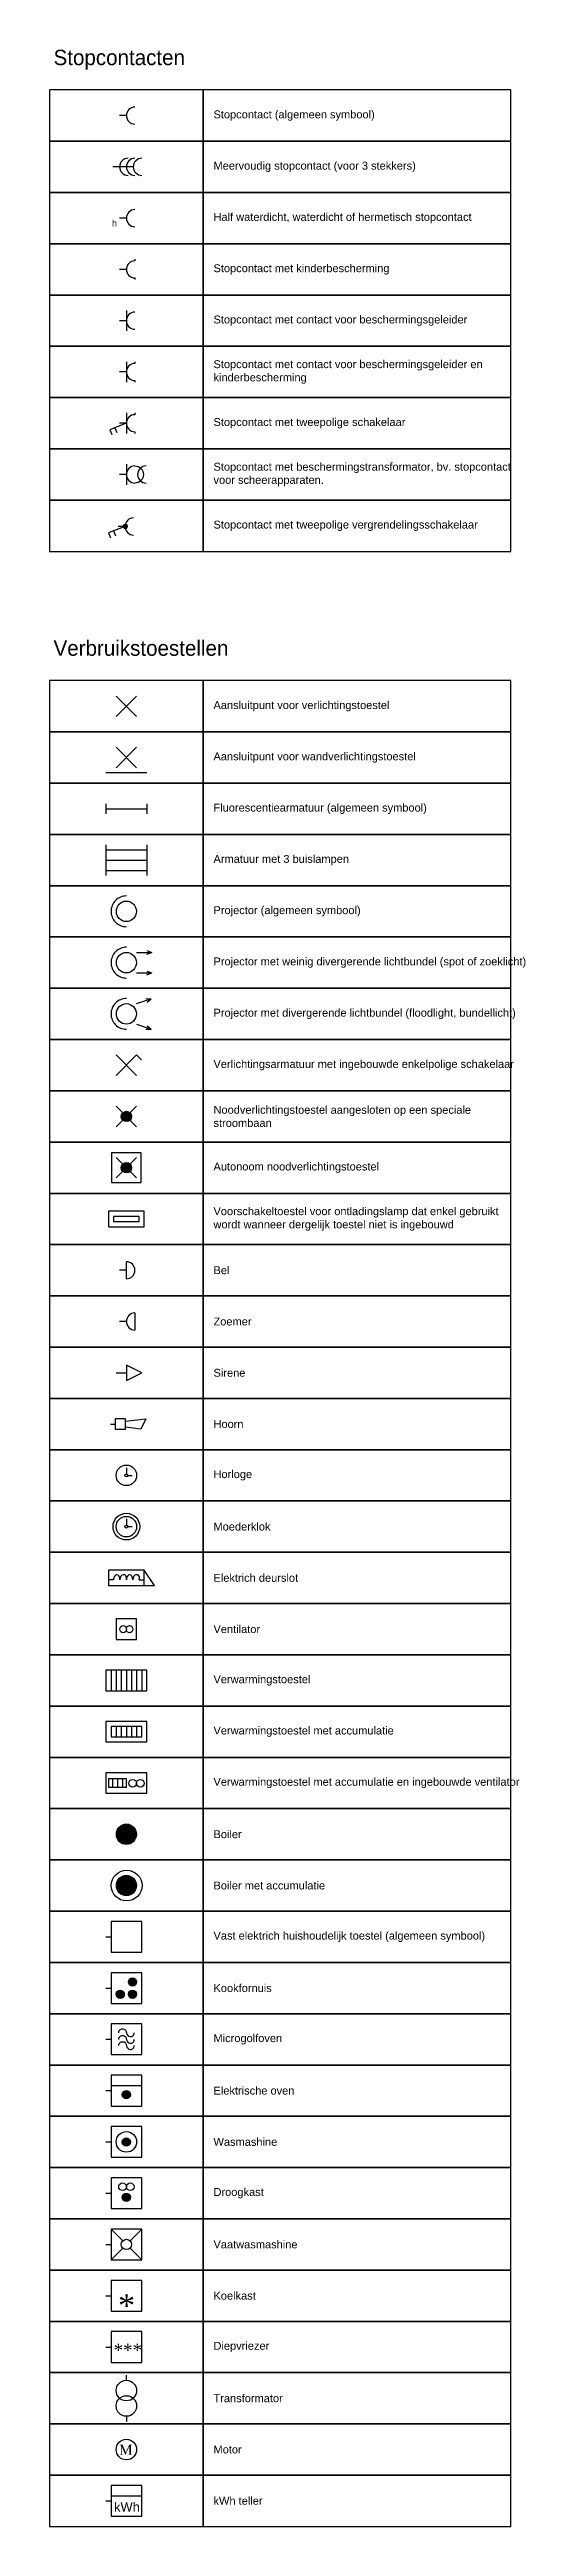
# Model space of a CAD drawing. Header units: millimetres. Extents: x 0 to 220, y 0 to 1124.
# Drawn here: x 0 to 92.9, y 0 to 483.1 of the extents above; entities that cross this region are included whole.
import ezdxf

# ---------------------------------------------------------------- set-up
doc = ezdxf.new("R2010")
doc.units = ezdxf.units.MM
doc.layers.add('Tekst', color=3, linetype='Continuous')

msp = doc.modelspace()

# ---------------------------------------------------------------- texts
at = {"width": 58, "attachment_point": 4}
for s, insert, char_height in [('{\\fArial|b0|i0|c0|p34;\\C7;Stopcontact (algemeen symbool)}', (32, 470.2), 1.541), ('{\\fArial|b0|i0|c0|p34;\\C7;Meervoudig stopcontact (voor 3 stekkers)}', (32, 460.2), 1.541), ('{\\fArial|b0|i0|c0|p34;\\C7;Half waterdicht, waterdicht of hermetisch stopcontact}', (32, 450.2), 1.541), ('{\\fArial|b0|i0|c0|p34;\\C7;Stopcontact met kinderbescherming}', (32, 440.2), 1.541), ('{\\fArial|b0|i0|c0|p34;\\C7;Stopcontact met contact voor beschermingsgeleider}', (32, 430.2), 1.541), ('{\\fArial|b0|i0|c0|p34;\\C7;Stopcontact met contact voor beschermingsgeleider en kinderbescherming}', (32, 420.2), 1.541), ('{\\fArial|b0|i0|c0|p34;\\C7;Stopcontact met tweepolige schakelaar}', (32, 410.2), 1.541), ('{\\fArial|b0|i0|c0|p34;\\C7;Stopcontact met beschermingstransformator, bv. stopcontact voor scheerapparaten.}', (32, 400.2), 1.54097), ('{\\fArial|b0|i0|c0|p34;\\C7;Stopcontact met tweepolige vergrendelingsschakelaar}', (32, 390.2), 1.541), ('{\\fArial|b0|i0|c0|p34;\\C7;Aansluitpunt voor verlichtingstoestel}', (32, 355), 1.541), ('{\\fArial|b0|i0|c0|p34;\\C7;Aansluitpunt voor wandverlichtingstoestel}', (32, 345), 1.541), ('{\\fArial|b0|i0|c0|p34;\\C7;Fluorescentiearmatuur (algemeen symbool)}', (32, 335), 1.541), ('{\\fArial|b0|i0|c0|p34;\\C7;Armatuur met 3 buislampen}', (32, 325), 1.541), ('{\\fArial|b0|i0|c0|p34;\\C7;Projector (algemeen symbool)}', (32, 315), 1.541), ('{\\fArial|b0|i0|c0|p34;\\C7;Projector met weinig divergerende lichtbundel (spot of zoeklicht)}', (32, 305), 1.541), ('{\\fArial|b0|i0|c0|p34;\\C7;Projector met divergerende lichtbundel (floodlight, bundellicht)}', (32, 295), 1.541), ('{\\fArial|b0|i0|c0|p34;\\C7;Verlichtingsarmatuur met ingebouwde enkelpolige schakelaar}', (32, 285), 1.541), ('{\\fArial|b0|i0|c0|p34;\\C7;Noodverlichtingstoestel aangesloten op een speciale stroombaan}', (32, 275), 1.541), ('{\\fArial|b0|i0|c0|p34;\\C7;Autonoom noodverlichtingstoestel}', (32, 265), 1.541), ('{\\fArial|b0|i0|c0|p34;\\C7;Voorschakeltoestel voor ontladingslamp dat enkel gebruikt wordt wanneer dergelijk toestel niet is ingebouwd}', (32, 255), 1.54097), ('{\\fArial|b0|i0|c0|p34;\\C7;Bel}', (32, 245), 1.541), ('{\\fArial|b0|i0|c0|p34;\\C7;Zoemer}', (32, 235), 1.541), ('{\\fArial|b0|i0|c0|p34;\\C7;Sirene}', (32, 225), 1.541), ('{\\fArial|b0|i0|c0|p34;\\C7;Hoorn}', (32, 215), 1.541), ('{\\fArial|b0|i0|c0|p34;\\C7;Horloge}', (32, 205), 1.541), ('{\\fArial|b0|i0|c0|p34;\\C7;Moederklok}', (32, 195), 1.541), ('{\\fArial|b0|i0|c0|p34;\\C7;Elektrich deurslot}', (32, 185), 1.541), ('{\\fArial|b0|i0|c0|p34;\\C7;Ventilator}', (32, 175), 1.541), ('{\\fArial|b0|i0|c0|p34;\\C7;Verwarmingstoestel}', (32, 165), 1.541), ('{\\fArial|b0|i0|c0|p34;\\C7;Verwarmingstoestel met accumulatie}', (32, 155), 1.541), ('{\\fArial|b0|i0|c0|p34;\\C7;Verwarmingstoestel met accumulatie en ingebouwde ventilator}', (32, 145), 1.541), ('{\\fArial|b0|i0|c0|p34;\\C7;Boiler}', (32, 135), 1.541), ('{\\fArial|b0|i0|c0|p34;\\C7;Boiler met accumulatie}', (32, 125), 1.541), ('{\\fArial|b0|i0|c0|p34;\\C7;Vast elektrich huishoudelijk toestel (algemeen symbool)}', (32, 115), 1.541), ('{\\fArial|b0|i0|c0|p34;\\C7;Kookfornuis}', (32, 105), 1.541), ('{\\fArial|b0|i0|c0|p34;\\C7;Microgolfoven}', (32, 95), 1.541), ('{\\fArial|b0|i0|c0|p34;\\C7;Elektrische oven}', (32, 85), 1.541), ('{\\fArial|b0|i0|c0|p34;\\C7;Wasmashine}', (32, 75), 1.541), ('{\\fArial|b0|i0|c0|p34;\\C7;Droogkast}', (32, 65), 1.541), ('{\\fArial|b0|i0|c0|p34;\\C7;Vaatwasmashine}', (32, 55), 1.541), ('{\\fArial|b0|i0|c0|p34;\\C7;Koelkast}', (32, 45), 1.541), ('{\\fArial|b0|i0|c0|p34;\\C7;Diepvriezer}', (32, 35), 1.541), ('{\\fArial|b0|i0|c0|p34;\\C7;Transformator}', (32, 25), 1.541), ('{\\fArial|b0|i0|c0|p34;\\C7;Motor}', (32, 15), 1.541), ('{\\fArial|b0|i0|c0|p34;\\C7;kWh teller}', (32, 5), 1.541)]:
    msp.add_mtext(s, dxfattribs=dict(at, insert=insert, char_height=char_height))
at = {"layer": 'Tekst', "char_height": 3, "width": 89.0366, "attachment_point": 1}
for s, insert in [('Stopcontacten', (0.79, 483.04)), ('Verbruikstoestellen', (0.79, 367.84))]:
    msp.add_mtext(s, dxfattribs=dict(at, insert=insert))

# ---------------------------------------------------------------- blocks, each defined once
blk = doc.blocks.new('AansluitpuntVoorVerlichtingstoestel')
at = {"color": 7, "linetype": 'Continuous'}
for p, q in [((-2, 2), (2, -2)), ((2, 2), (-2, -2))]:
    blk.add_line(p, q, dxfattribs=at)
blk = doc.blocks.new('AansluitpuntVoorWandverlichtingstoestel')
at = {"color": 7, "linetype": 'Continuous'}
for p, q in [((2, 2), (-2, -2)), ((2, -2), (-2, 2)), ((4, -3), (-4, -3))]:
    blk.add_line(p, q, dxfattribs=at)
blk = doc.blocks.new('Fluorecentiearmatuur')
at = {"color": 7, "linetype": 'Continuous'}
for p, q in [((-4, 1), (-4, -1)), ((-4, 0), (4, 0)), ((4, 1), (4, -1))]:
    blk.add_line(p, q, dxfattribs=at)
blk = doc.blocks.new('ArmatuurMet3Buislampen')
at = {"color": 7, "linetype": 'Continuous'}
for p, q in [((-4, 3), (-4, 1)), ((-4, 2), (4, 2)), ((-4, 1), (-4, -1)), ((-4, 0), (4, 0)), ((4, 3), (4, 1)), ((4, 1), (4, -1)), ((-4, -1), (-4, -3)), ((-4, -2), (4, -2)), ((4, -1), (4, -3))]:
    blk.add_line(p, q, dxfattribs=at)
blk = doc.blocks.new('Projector')
at = {"color": 7, "linetype": 'Continuous'}
blk.add_lwpolyline([(0, 3, 0.414214), (-3, 0, 0.414214), (0, -3)], format="xyb", dxfattribs=at)
blk.add_ellipse((0, 0), major_axis=(0, -2), ratio=0.975, dxfattribs=at)
blk = doc.blocks.new('ProjectorMetWeinigDevergerendeLichtbundel')
at = {"color": 7, "linetype": 'Continuous'}
for p, q in [((-19.53, -566.59), (-16.53, -566.59)), ((-17.51, -566.24), (-16.53, -566.59)), ((-17.51, -566.95), (-16.53, -566.59)), ((-19.53, -570.59), (-16.53, -570.59)), ((-17.51, -570.24), (-16.53, -570.59)), ((-17.51, -570.95), (-16.53, -570.59))]:
    blk.add_line(p, q, dxfattribs=at)
blk.add_lwpolyline([(-21.53, -565.59, 0.414214), (-24.53, -568.59, 0.414214), (-21.53, -571.59)], format="xyb", dxfattribs=at)
blk.add_ellipse((-21.53, -568.59), major_axis=(0, -2), ratio=0.975, dxfattribs=at)
blk = doc.blocks.new('ProjectorMetDevergerendeLichtbundel')
at = {"color": 7, "linetype": 'Continuous'}
for p, q in [((2, 2), (4.85, 2.95)), ((3.8, 2.98), (4.85, 2.95)), ((4.03, 2.3), (4.85, 2.95)), ((2, -2), (4.85, -2.95)), ((3.8, -2.98), (4.85, -2.95)), ((4.03, -2.3), (4.85, -2.95))]:
    blk.add_line(p, q, dxfattribs=at)
blk.add_lwpolyline([(0, 3, 0.414214), (-3, 0, 0.414214), (0, -3)], format="xyb", dxfattribs=at)
blk.add_ellipse((0, 0), major_axis=(0, -2), ratio=0.975, dxfattribs=at)
blk = doc.blocks.new('VerlichtingsarmatuurMetIngebouwdeEnkelpoligeSchakelaar')
at = {"color": 7, "linetype": 'Continuous'}
for p, q in [((-2, 2), (2, -2)), ((2, 2), (-2, -2)), ((2, 2), (2.97, 1.03))]:
    blk.add_line(p, q, dxfattribs=at)
blk = doc.blocks.new('NoodverlichtingstoestelAangeslotenOpEenSpecialeStroombaan')
h = blk.add_hatch(color=256)
edge = h.paths.add_edge_path()
edge.add_arc((0, 0), 1, 0, 360)
at = {"color": 7, "linetype": 'Continuous'}
for p, q in [((-2, 2), (2, -2)), ((2, 2), (-2, -2))]:
    blk.add_line(p, q, dxfattribs=at)
blk.add_circle((0, 0), 1, dxfattribs=at)
blk = doc.blocks.new('AutonoomNoodverlichtingstoestel')
h = blk.add_hatch(color=256)
edge = h.paths.add_edge_path()
edge.add_arc((0, 0), 1, 0, 360)
for p, q in [((-2, 2), (2, -2)), ((2, 2), (-2, -2))]:
    blk.add_line(p, q)
blk.add_lwpolyline([(-2.88, -2.88), (2.88, -2.88), (2.88, 2.88), (-2.88, 2.88)], close=True)
blk.add_circle((0, 0), 1)
blk = doc.blocks.new('VoorschakeltoestelVoorOntladingslamp')
at = {"color": 7, "linetype": 'Continuous'}
for points in [[(-3.5, -1.5), (3.5, -1.5), (3.5, 1.5), (-3.5, 1.5)], [(-2.5, -0.5), (2.5, -0.5), (2.5, 0.5), (-2.5, 0.5)]]:
    blk.add_lwpolyline(points, close=True, dxfattribs=at)
blk = doc.blocks.new('Bel')
at = {"color": 7, "linetype": 'Continuous'}
for p, q in [((1.33, 0), (0, 0)), ((1.33, -1.67), (1.33, 1.67))]:
    blk.add_line(p, q, dxfattribs=at)
blk.add_lwpolyline([(1.33, -1.67, 0.414214), (3, 0, 0.414214), (1.33, 1.67)], format="xyb", dxfattribs=at)
blk = doc.blocks.new('Zoemer')
at = {"color": 7, "linetype": 'Continuous'}
for p, q in [((1.33, 0), (0, 0)), ((3, 1.67), (3, -1.67))]:
    blk.add_line(p, q, dxfattribs=at)
blk.add_lwpolyline([(3, 1.67, 0.414214), (1.33, 0, 0.414214), (3, -1.67)], format="xyb", dxfattribs=at)
blk = doc.blocks.new('Sirene')
at = {"color": 7, "linetype": 'Continuous'}
blk.add_line((0, 0), (2, 0), dxfattribs=at)
blk.add_lwpolyline([(5, 0), (2, 1.5), (2, -1.5)], close=True, dxfattribs=at)
blk = doc.blocks.new('Hoorn')
at = {"color": 7, "linetype": 'Continuous'}
blk.add_line((0, 0), (0.9, 0), dxfattribs=at)
blk.add_lwpolyline([(0.9, -1), (2.9, -1), (2.9, 1), (0.9, 1)], close=True, dxfattribs=at)
blk.add_lwpolyline([(2.9, 0.6), (6.9, 1), (5.9, -1), (2.9, -0.6)], dxfattribs=at)
blk = doc.blocks.new('Horloge')
at = {"color": 7, "linetype": 'Continuous'}
for p, q in [((0, 1.5), (0, 0.28)), ((0.12, 0), (1.12, 0))]:
    blk.add_line(p, q, dxfattribs=at)
blk.add_circle((0, 0), 2, dxfattribs=at)
blk.add_ellipse((0, 0), major_axis=(0.3, 0), ratio=0.916667, dxfattribs=at)
blk = doc.blocks.new('Moederklok')
at = {"color": 7, "linetype": 'Continuous'}
for p, q in [((0, 1.5), (0, 0.27)), ((0.12, 0), (1.12, 0))]:
    blk.add_line(p, q, dxfattribs=at)
for radius in [2.6, 2]:
    blk.add_circle((0, 0), radius, dxfattribs=at)
blk.add_ellipse((0, 0), major_axis=(0.3, 0), ratio=0.916667, dxfattribs=at)
blk = doc.blocks.new('ElektrischDeurslot')
at = {"color": 7, "linetype": 'Continuous'}
for p, q in [((-2.5, -0.4), (-3.5, -0.4)), ((2.5, -0.4), (3.5, -0.4))]:
    blk.add_line(p, q, dxfattribs=at)
blk.add_lwpolyline([(-3.5, -1.5), (3.5, -1.5), (3.5, 1.5), (-3.5, 1.5)], close=True, dxfattribs=at)
blk.add_lwpolyline([(3.5, -1.5), (5.5, -1.5), (3.5, 1.5)], dxfattribs=at)
for centre, major_axis, ratio, start_param, end_param in [((-1.87, -0.4), (0, -1), 0.625, -3.141593, -1.570796), ((-1.87, -0.4), (0, -1), 0.625, -4.712389, -3.141593), ((-0.62, -0.4), (0, -1), 0.625, 3.141593, 4.712389), ((-0.88, -0.67), (-0.63, -1.26), 0.531297, 2.043393, 3.614189), ((0.63, -0.4), (0, -1), 0.625, -3.141593, -1.570796), ((0.63, -0.4), (0, -1), 0.625, -4.712389, -3.141593), ((1.88, -0.4), (0, -1), 0.625, 3.141593, 4.712389), ((1.62, -0.67), (-0.63, -1.26), 0.531297, 2.043393, 3.614189)]:
    blk.add_ellipse(centre, major_axis=major_axis, ratio=ratio, start_param=start_param, end_param=end_param, dxfattribs=at)
blk = doc.blocks.new('Ventilator')
at = {"color": 7, "linetype": 'Continuous'}
blk.add_lwpolyline([(-2, -2), (2, -2), (2, 2), (-2, 2)], close=True, dxfattribs=at)
for centre in [(-0.63, 0), (0.63, 0)]:
    blk.add_ellipse(centre, major_axis=(0, -0.733), ratio=0.863636, dxfattribs=at)
blk = doc.blocks.new('Verwarmingstoestel')
at = {"color": 7, "linetype": 'Continuous'}
for p, q in [((8, 2), (0, 2)), ((0, 2), (0, -2)), ((1, 2), (1, -2)), ((2, 2), (2, -2)), ((3, 2), (3, -2)), ((4, 2), (4, -2)), ((5, 2), (5, -2)), ((6, 2), (6, -2)), ((7, 2), (7, -2)), ((8, -2), (8, 2)), ((0, -2), (8, -2))]:
    blk.add_line(p, q, dxfattribs=at)
blk = doc.blocks.new('VerwarmingstoestelMetAccumulatie')
at = {"color": 7, "linetype": 'Continuous'}
for p, q in [((7, 1), (1, 1)), ((1, 1), (1, -1)), ((2, 1), (2, -1)), ((3, 1), (3, -1)), ((4, 1), (4, -1)), ((5, 1), (5, -1)), ((6, 1), (6, -1)), ((7, -1), (7, 1)), ((1, -1), (7, -1))]:
    blk.add_line(p, q, dxfattribs=at)
blk.add_lwpolyline([(0, -2), (8, -2), (8, 2), (0, 2)], close=True, dxfattribs=at)
blk = doc.blocks.new('VerwarmingstoestelMetAccumulatieEnIngebouwdeVentilator')
at = {"color": 7, "linetype": 'Continuous'}
for p, q in [((4, 0.79), (0.53, 0.79)), ((0.53, 0.79), (0.53, -0.8)), ((1.27, 0.79), (1.27, -0.8)), ((2.27, 0.79), (2.27, -0.8)), ((3.27, 0.79), (3.27, -0.8)), ((4, -0.8), (4, 0.79)), ((0.53, -0.8), (4, -0.8))]:
    blk.add_line(p, q, dxfattribs=at)
blk.add_lwpolyline([(0, -2), (8, -2), (8, 2), (0, 2)], close=True, dxfattribs=at)
for centre in [(5.22, -0.05), (6.72, -0.05)]:
    blk.add_circle(centre, 0.75, dxfattribs=at)
blk = doc.blocks.new('Boiler')
h = blk.add_hatch(color=9)
edge = h.paths.add_edge_path()
edge.add_ellipse((-0.16, -0.05), major_axis=(0, -2), ratio=0.975, start_angle=0, end_angle=360)
at = {"color": 7, "linetype": 'Continuous'}
blk.add_ellipse((-0.16, -0.05), major_axis=(0, -2), ratio=0.975, dxfattribs=at)
blk = doc.blocks.new('BoilerMetAccumulatie')
h = blk.add_hatch(color=9)
edge = h.paths.add_edge_path()
edge.add_ellipse((0, 0), major_axis=(0, -2), ratio=0.975, start_angle=0, end_angle=360)
at = {"color": 7, "linetype": 'Continuous'}
blk.add_circle((0.05, 0), 3, dxfattribs=at)
blk.add_ellipse((0, 0), major_axis=(0, -2), ratio=0.975, dxfattribs=at)
blk = doc.blocks.new('VastElektrischToestel')
at = {"color": 7, "linetype": 'Continuous'}
blk.add_line((0, 0), (1, 0), dxfattribs=at)
blk.add_lwpolyline([(1, -3), (7, -3), (7, 3), (1, 3)], close=True, dxfattribs=at)
blk = doc.blocks.new('Kookfornuis')
h = blk.add_hatch(color=256)
edge = h.paths.add_edge_path()
edge.add_arc((5.2, 1.2), 0.8, 0, 360)
edge = h.paths.add_edge_path()
edge.add_arc((5.2, -1.2), 0.8, 0, 360)
edge = h.paths.add_edge_path()
edge.add_arc((2.8, -1.2), 0.8, 0, 360)
at = {"color": 7, "linetype": 'Continuous'}
blk.add_line((0, 0), (1, 0), dxfattribs=at)
blk.add_lwpolyline([(1, -3), (7, -3), (7, 3), (1, 3)], close=True, dxfattribs=at)
for centre in [(5.2, 1.2), (2.8, -1.2), (5.2, -1.2)]:
    blk.add_circle(centre, 0.8, dxfattribs=at)
blk = doc.blocks.new('Microgolfoven')
at = {"color": 7, "linetype": 'Continuous'}
blk.add_line((0, 0), (1, 0), dxfattribs=at)
blk.add_lwpolyline([(1, -3), (7, -3), (7, 3), (1, 3)], close=True, dxfattribs=at)
for points in [[(2.5, 1.25, -0.414214), (3.25, 2, -0.414214), (4, 1.25)], [(2.5, -0.05, -0.414214), (3.25, 0.7, -0.414214), (4, -0.05)], [(2.5, -1.25, -0.414214), (3.25, -0.5, -0.414214), (4, -1.25)]]:
    blk.add_lwpolyline(points, format="xyb", dxfattribs=at)
for centre, major_axis, ratio, start_param, end_param in [((5.12, 1.91), (-0.67, -1.33), 0.693541, -0.751122, 0.295522), ((4.62, 1.38), (-0.707, 0.707), 0.75, -3.926991, -2.356194), ((5.12, 0.61), (-0.67, -1.33), 0.693541, -0.751122, 0.295522), ((5.12, -0.59), (-0.67, -1.33), 0.693541, -0.751122, 0.295522), ((4.62, 0.07), (-0.707, 0.707), 0.75, -3.926991, -2.356194), ((4.62, -1.12), (-0.707, 0.707), 0.75, -3.926991, -2.356194)]:
    blk.add_ellipse(centre, major_axis=major_axis, ratio=ratio, start_param=start_param, end_param=end_param, dxfattribs=at)
blk = doc.blocks.new('ElektrischeOven')
h = blk.add_hatch(color=256)
edge = h.paths.add_edge_path()
edge.add_arc((4, -0.8), 0.8, 0, 360)
at = {"color": 7, "linetype": 'Continuous'}
for p, q in [((0, 0), (1, 0)), ((1, 1), (7, 1))]:
    blk.add_line(p, q, dxfattribs=at)
blk.add_lwpolyline([(1, -3), (7, -3), (7, 3), (1, 3)], close=True, dxfattribs=at)
blk.add_circle((4, -0.8), 0.8, dxfattribs=at)
blk = doc.blocks.new('Wasmashine')
h = blk.add_hatch(color=256)
edge = h.paths.add_edge_path()
edge.add_arc((4, 0), 0.8, 0, 360)
at = {"color": 7, "linetype": 'Continuous'}
blk.add_line((0, 0), (1, 0), dxfattribs=at)
blk.add_lwpolyline([(1, -3), (7, -3), (7, 3), (1, 3)], close=True, dxfattribs=at)
for radius in [2, 0.8]:
    blk.add_circle((4, 0), radius, dxfattribs=at)
blk = doc.blocks.new('Droogkast')
h = blk.add_hatch(color=256)
edge = h.paths.add_edge_path()
edge.add_arc((4, -0.8), 0.8, 0, 360)
at = {"color": 7, "linetype": 'Continuous'}
blk.add_line((0, 0), (1, 0), dxfattribs=at)
blk.add_lwpolyline([(1, -3), (7, -3), (7, 3), (1, 3)], close=True, dxfattribs=at)
for centre, radius in [((3.25, 1.25), 0.75), ((4.75, 1.25), 0.75), ((4, -0.8), 0.8)]:
    blk.add_circle(centre, radius, dxfattribs=at)
blk = doc.blocks.new('Vaatwasmashine')
at = {"color": 7, "linetype": 'Continuous'}
for p, q in [((0, 0), (1, 0)), ((1, 3), (3.29, 0.71)), ((7, 3), (4.71, 0.71)), ((1, -3), (3.29, -0.71)), ((7, -3), (4.71, -0.71))]:
    blk.add_line(p, q, dxfattribs=at)
blk.add_lwpolyline([(1, -3), (7, -3), (7, 3), (1, 3)], close=True, dxfattribs=at)
blk.add_circle((4, 0), 1, dxfattribs=at)
blk = doc.blocks.new('Koelkast')
at = {"color": 7, "linetype": 'Continuous'}
blk.add_line((0, 0), (1, 0), dxfattribs=at)
blk.add_lwpolyline([(1, -3), (7, -3), (7, 3), (1, 3)], close=True, dxfattribs=at)
at = {"insert": (4.04, -1.92), "char_height": 4.4028, "attachment_point": 5}
blk.add_mtext('\\C7;\\fTimes New Roman|b0|i0|;\\H4.40283203125;*', dxfattribs=at)
blk = doc.blocks.new('Diepvriezer')
at = {"color": 7, "linetype": 'Continuous'}
blk.add_line((0, 0), (1, 0), dxfattribs=at)
blk.add_lwpolyline([(1, -3), (7, -3), (7, 3), (1, 3)], close=True, dxfattribs=at)
at = {"insert": (1.51, -0.6), "char_height": 2.446, "width": 8.2, "attachment_point": 4}
blk.add_mtext('\\C7;\\fTimes New Roman|b0|i0|;\\H2.4460252597928;***', dxfattribs=at)
blk = doc.blocks.new('Transformator')
at = {"color": 7, "linetype": 'Continuous'}
for p, q in [((0, -1), (0, 0)), ((0, -8), (0, -9))]:
    blk.add_line(p, q, dxfattribs=at)
for centre in [(0, -3), (0, -6)]:
    blk.add_circle(centre, 2, dxfattribs=at)
blk = doc.blocks.new('Motor')
at = {"color": 7, "linetype": 'Continuous'}
blk.add_circle((0, 0), 2, dxfattribs=at)
at = {"insert": (-0.1, -0.03), "char_height": 1.9568, "width": 3.6, "attachment_point": 5}
blk.add_mtext('\\C7;\\fTimes New Roman|b0|i0|;\\H1.9568067714572;M', dxfattribs=at)
blk = doc.blocks.new('kWhTeller')
at = {"color": 7, "linetype": 'Continuous'}
for p, q in [((0, 0), (1, 0)), ((1, 1), (7, 1))]:
    blk.add_line(p, q, dxfattribs=at)
blk.add_lwpolyline([(1, -3), (7, -3), (7, 3), (1, 3)], close=True, dxfattribs=at)
at = {"insert": (4.11, -1.2), "char_height": 1.7978, "width": 8.4778, "attachment_point": 5}
blk.add_mtext('\\C7;\\fArial|b0|i0|;\\H1.7978074036539;kWh', dxfattribs=at)
blk = doc.blocks.new('Stopcontact')
at = {"color": 7, "linetype": 'Continuous'}
blk.add_line((1.33, 0), (0, 0), dxfattribs=at)
blk.add_lwpolyline([(3, 1.67, 0.414214), (1.33, 0, 0.414214), (3, -1.67)], format="xyb", dxfattribs=at)
blk = doc.blocks.new('MeervoudigStopcontact3')
at = {"color": 7, "linetype": 'Continuous'}
for p, q in [((1.33, 0), (0, 0)), ((2.67, 0), (1.33, 0)), ((4, 0), (2.67, 0))]:
    blk.add_line(p, q, dxfattribs=at)
for points in [[(3, 1.67, 0.414214), (1.33, 0, 0.414214), (3, -1.67)], [(4.33, 1.67, 0.414214), (2.67, 0, 0.414214), (4.33, -1.67)], [(5.67, 1.67, 0.414214), (4, 0, 0.414214), (5.67, -1.67)]]:
    blk.add_lwpolyline(points, format="xyb", dxfattribs=at)
blk = doc.blocks.new('WaterdichtStopcontact')
at = {"color": 7, "linetype": 'Continuous'}
blk.add_line((1.33, 0), (0, 0), dxfattribs=at)
blk.add_lwpolyline([(3, 1.67, 0.414214), (1.33, 0, 0.414214), (3, -1.67)], format="xyb", dxfattribs=at)
at = {"insert": (-1, -1), "char_height": 1.2841, "attachment_point": 5}
blk.add_mtext('\\C7;\\fArial|b0|i0|;\\H1.2841279909015;h', dxfattribs=at)
blk = doc.blocks.new('StopcontactMetKinderbescherming')
at = {"color": 7, "linetype": 'Continuous'}
for p, q in [((1.33, 0), (0, 0)), ((3, 2), (3, 1.67)), ((2.99, -1.67), (2.99, -2))]:
    blk.add_line(p, q, dxfattribs=at)
blk.add_lwpolyline([(3, 1.67, 0.414214), (1.33, 0, 0.414214), (3, -1.67)], format="xyb", dxfattribs=at)
blk = doc.blocks.new('StopcontactMetContactVoorBeschermgeleider')
at = {"color": 7, "linetype": 'Continuous'}
for p, q in [((1.33, 0), (0, 0)), ((1.33, 2), (1.33, -2))]:
    blk.add_line(p, q, dxfattribs=at)
blk.add_lwpolyline([(3, 1.67, 0.414214), (1.33, 0, 0.414214), (3, -1.67)], format="xyb", dxfattribs=at)
blk = doc.blocks.new('StopcontactMetContactVoorBeschermingsgeleiderEnKinderbescherming')
at = {"color": 7, "linetype": 'Continuous'}
for p, q in [((1.33, 0), (0, 0)), ((1.33, 2), (1.33, -2)), ((3, 2), (3, 1.67)), ((2.99, -1.67), (2.99, -2))]:
    blk.add_line(p, q, dxfattribs=at)
blk.add_lwpolyline([(3, 1.67, 0.414214), (1.33, 0, 0.414214), (3, -1.67)], format="xyb", dxfattribs=at)
blk = doc.blocks.new('StopcontactMetTweepoligeSchakelaar')
at = {"color": 7, "linetype": 'Continuous'}
for p, q in [((1.31, 0.01), (-1.91, -1.26)), ((1.33, 0), (0, 0)), ((1.33, 2), (1.33, -2)), ((3, 2), (3, 1.67)), ((-1.91, -1.26), (-1.52, -2.2)), ((-0.95, -0.87), (-0.56, -1.81)), ((2.99, -1.67), (2.99, -2))]:
    blk.add_line(p, q, dxfattribs=at)
blk.add_lwpolyline([(3, 1.67, 0.414214), (1.33, 0, 0.414214), (3, -1.67)], format="xyb", dxfattribs=at)
blk = doc.blocks.new('StopcontactMetBeschermingstransformator')
at = {"color": 7, "linetype": 'Continuous'}
for p, q in [((1.33, 0), (0, 0)), ((1.33, 2), (1.33, -2))]:
    blk.add_line(p, q, dxfattribs=at)
for points in [[(3, 1.67, 0.414214), (1.33, 0, 0.414214), (3, -1.67)], [(3, 1.67, -0.414214), (4.67, 0, -0.414214), (3, -1.67)], [(5.19, 1.67, 0.414214), (3.53, 0, 0.414214), (5.19, -1.67)]]:
    blk.add_lwpolyline(points, format="xyb", dxfattribs=at)
blk = doc.blocks.new('StopcontactMetTweepoligeVergrendelingsschakelaar')
h = blk.add_hatch(color=256)
edge = h.paths.add_edge_path()
edge.add_arc((1.37, 0), 0.4, 0, 360)
at = {"color": 7, "linetype": 'Continuous'}
for p, q in [((1.31, 0.01), (-1.91, -1.26)), ((1.33, 0), (0, 0)), ((-1.91, -1.26), (-1.52, -2.2)), ((-0.95, -0.87), (-0.56, -1.81))]:
    blk.add_line(p, q, dxfattribs=at)
blk.add_lwpolyline([(3, 1.67, 0.414214), (1.33, 0, 0.414214), (3, -1.67)], format="xyb", dxfattribs=at)
blk.add_circle((1.37, 0), 0.4, dxfattribs=at)

# ---------------------------------------------------------------- linework, layer by layer
for points in [[(0, 465.2), (30, 465.2), (30, 475.2), (0, 475.2)], [(30, 465.2), (90, 465.2), (90, 475.2), (30, 475.2)], [(0, 455.2), (30, 455.2), (30, 465.2), (0, 465.2)], [(30, 455.2), (90, 455.2), (90, 465.2), (30, 465.2)], [(0, 445.2), (30, 445.2), (30, 455.2), (0, 455.2)], [(30, 445.2), (90, 445.2), (90, 455.2), (30, 455.2)], [(0, 435.2), (30, 435.2), (30, 445.2), (0, 445.2)], [(30, 435.2), (90, 435.2), (90, 445.2), (30, 445.2)], [(0, 425.2), (30, 425.2), (30, 435.2), (0, 435.2)], [(30, 425.2), (90, 425.2), (90, 435.2), (30, 435.2)], [(0, 415.2), (30, 415.2), (30, 425.2), (0, 425.2)], [(30, 415.2), (90, 415.2), (90, 425.2), (30, 425.2)], [(0, 405.2), (30, 405.2), (30, 415.2), (0, 415.2)], [(30, 405.2), (90, 405.2), (90, 415.2), (30, 415.2)], [(0, 395.2), (30, 395.2), (30, 405.2), (0, 405.2)], [(30, 395.2), (90, 395.2), (90, 405.2), (30, 405.2)], [(0, 385.2), (30, 385.2), (30, 395.2), (0, 395.2)], [(30, 385.2), (90, 385.2), (90, 395.2), (30, 395.2)], [(0, 350), (30, 350), (30, 360), (0, 360)], [(30, 350), (90, 350), (90, 360), (30, 360)], [(0, 340), (30, 340), (30, 350), (0, 350)], [(30, 340), (90, 340), (90, 350), (30, 350)], [(0, 330), (30, 330), (30, 340), (0, 340)], [(30, 330), (90, 330), (90, 340), (30, 340)], [(0, 320), (30, 320), (30, 330), (0, 330)], [(30, 320), (90, 320), (90, 330), (30, 330)], [(0, 310), (30, 310), (30, 320), (0, 320)], [(30, 310), (90, 310), (90, 320), (30, 320)], [(0, 300), (30, 300), (30, 310), (0, 310)], [(30, 300), (90, 300), (90, 310), (30, 310)], [(0, 290), (30, 290), (30, 300), (0, 300)], [(30, 290), (90, 290), (90, 300), (30, 300)], [(0, 280), (30, 280), (30, 290), (0, 290)], [(30, 280), (90, 280), (90, 290), (30, 290)], [(0, 270), (30, 270), (30, 280), (0, 280)], [(30, 270), (90, 270), (90, 280), (30, 280)], [(0, 260), (30, 260), (30, 270), (0, 270)], [(30, 260), (90, 260), (90, 270), (30, 270)], [(0, 250), (30, 250), (30, 260), (0, 260)], [(30, 250), (90, 250), (90, 260), (30, 260)], [(0, 240), (30, 240), (30, 250), (0, 250)], [(30, 240), (90, 240), (90, 250), (30, 250)], [(0, 230), (30, 230), (30, 240), (0, 240)], [(30, 230), (90, 230), (90, 240), (30, 240)], [(0, 220), (30, 220), (30, 230), (0, 230)], [(30, 220), (90, 220), (90, 230), (30, 230)], [(0, 210), (30, 210), (30, 220), (0, 220)], [(30, 210), (90, 210), (90, 220), (30, 220)], [(0, 200), (30, 200), (30, 210), (0, 210)], [(30, 200), (90, 200), (90, 210), (30, 210)], [(0, 190), (30, 190), (30, 200), (0, 200)], [(30, 190), (90, 190), (90, 200), (30, 200)], [(0, 180), (30, 180), (30, 190), (0, 190)], [(30, 180), (90, 180), (90, 190), (30, 190)], [(0, 170), (30, 170), (30, 180), (0, 180)], [(30, 170), (90, 170), (90, 180), (30, 180)], [(0, 160), (30, 160), (30, 170), (0, 170)], [(30, 160), (90, 160), (90, 170), (30, 170)], [(0, 150), (30, 150), (30, 160), (0, 160)], [(30, 150), (90, 150), (90, 160), (30, 160)], [(0, 140), (30, 140), (30, 150), (0, 150)], [(30, 140), (90, 140), (90, 150), (30, 150)], [(0, 130), (30, 130), (30, 140), (0, 140)], [(30, 130), (90, 130), (90, 140), (30, 140)], [(0, 120), (30, 120), (30, 130), (0, 130)], [(30, 120), (90, 120), (90, 130), (30, 130)], [(0, 110), (30, 110), (30, 120), (0, 120)], [(30, 110), (90, 110), (90, 120), (30, 120)], [(0, 100), (30, 100), (30, 110), (0, 110)], [(30, 100), (90, 100), (90, 110), (30, 110)], [(0, 90), (30, 90), (30, 100), (0, 100)], [(30, 90), (90, 90), (90, 100), (30, 100)], [(0, 80), (30, 80), (30, 90), (0, 90)], [(30, 80), (90, 80), (90, 90), (30, 90)], [(0, 70), (30, 70), (30, 80), (0, 80)], [(30, 70), (90, 70), (90, 80), (30, 80)], [(0, 60), (30, 60), (30, 70), (0, 70)], [(30, 60), (90, 60), (90, 70), (30, 70)], [(0, 50), (30, 50), (30, 60), (0, 60)], [(30, 50), (90, 50), (90, 60), (30, 60)], [(0, 40), (30, 40), (30, 50), (0, 50)], [(30, 40), (90, 40), (90, 50), (30, 50)], [(0, 30), (30, 30), (30, 40), (0, 40)], [(30, 30), (90, 30), (90, 40), (30, 40)], [(0, 20), (30, 20), (30, 30), (0, 30)], [(30, 20), (90, 20), (90, 30), (30, 30)], [(0, 10), (30, 10), (30, 20), (0, 20)], [(30, 10), (90, 10), (90, 20), (30, 20)], [(0, 0), (30, 0), (30, 10), (0, 10)], [(30, 0), (90, 0), (90, 10), (30, 10)]]:
    msp.add_lwpolyline(points, close=True)

# ---------------------------------------------------------------- block references
for name, p in [('Stopcontact', (13.67, 470.2)), ('MeervoudigStopcontact3', (12.33, 460.2)), ('WaterdichtStopcontact', (13.67, 450.2)), ('StopcontactMetKinderbescherming', (13.67, 440.2)), ('StopcontactMetContactVoorBeschermgeleider', (13.67, 430.2)), ('StopcontactMetContactVoorBeschermingsgeleiderEnKinderbescherming', (13.67, 420.2)), ('StopcontactMetTweepoligeSchakelaar', (13.67, 410.2)), ('StopcontactMetBeschermingstransformator', (13.67, 400.2)), ('StopcontactMetTweepoligeVergrendelingsschakelaar', (13.41, 390.07)), ('AansluitpuntVoorVerlichtingstoestel', (15, 355)), ('AansluitpuntVoorWandverlichtingstoestel', (15, 345)), ('Fluorecentiearmatuur', (15, 335)), ('ArmatuurMet3Buislampen', (15, 325)), ('Projector', (15, 315)), ('ProjectorMetWeinigDevergerendeLichtbundel', (36.53, 873.59)), ('ProjectorMetDevergerendeLichtbundel', (15, 295)), ('VerlichtingsarmatuurMetIngebouwdeEnkelpoligeSchakelaar', (15, 285)), ('NoodverlichtingstoestelAangeslotenOpEenSpecialeStroombaan', (15, 275)), ('AutonoomNoodverlichtingstoestel', (15, 265)), ('VoorschakeltoestelVoorOntladingslamp', (15, 255)), ('Bel', (13.67, 245)), ('Zoemer', (13.67, 235)), ('Sirene', (13, 225)), ('Hoorn', (11.9, 215)), ('Horloge', (15, 205)), ('Moederklok', (15, 195)), ('ElektrischDeurslot', (15, 185)), ('Ventilator', (15, 175)), ('Verwarmingstoestel', (11, 165)), ('VerwarmingstoestelMetAccumulatie', (11, 155)), ('VerwarmingstoestelMetAccumulatieEnIngebouwdeVentilator', (11, 145)), ('Boiler', (15.16, 135.05)), ('BoilerMetAccumulatie', (15, 125)), ('VastElektrischToestel', (11, 115)), ('Kookfornuis', (11, 105)), ('Microgolfoven', (11, 95.05)), ('ElektrischeOven', (11, 85)), ('Wasmashine', (11, 75)), ('Droogkast', (11, 65)), ('Vaatwasmashine', (11, 55)), ('Koelkast', (11, 45)), ('Diepvriezer', (11, 35)), ('Transformator', (15, 29.5)), ('Motor', (15, 15)), ('kWhTeller', (11, 5))]:
    msp.add_blockref(name, p)

msp.set_redraw_order([(e.dxf.handle, doc.entitydb.next_handle()) for e in msp.query("TEXT MTEXT ATTDEF DIMENSION ARC_DIMENSION")])  # texts and dimensions are drawn at this point

doc.saveas('drawing.dxf')
